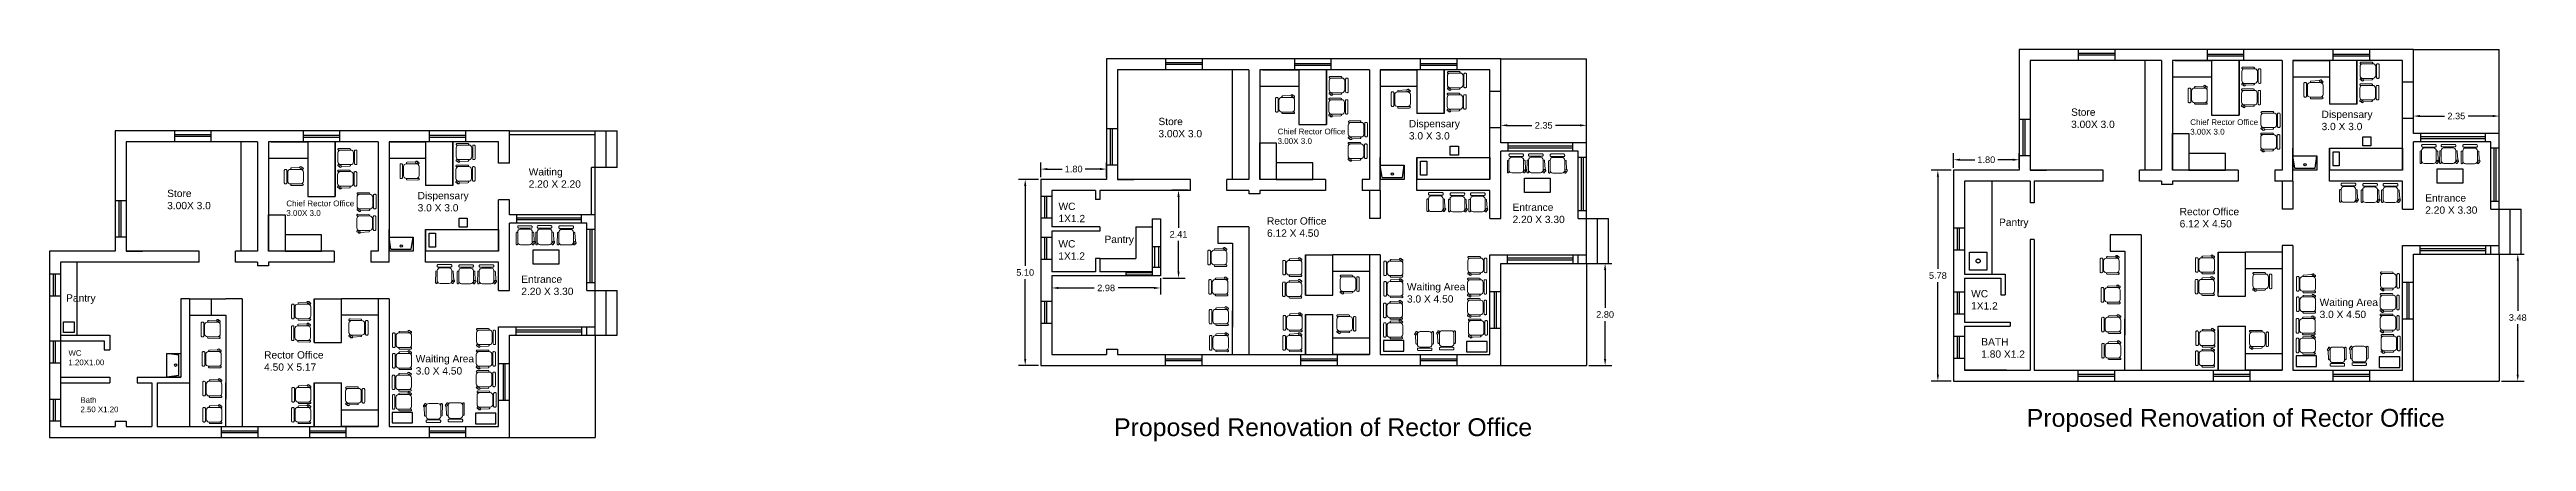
# Model space of a CAD drawing. Header units: inches. Extents: x 3 to 200, y -19 to 31.
# Drawn here: x 131.8 to 199.6, y -19.2 to -8.5 of the extents above; entities that cross this region are included whole.
import ezdxf

# ---------------------------------------------------------------- set-up
doc = ezdxf.new("R2010")
doc.units = ezdxf.units.IN
doc.header["$MEASUREMENT"] = 0
doc.linetypes.add('ACAD_ISO02W100', pattern=[15, 12, -3])
doc.layers.add('FUR', color=32, linetype='Continuous', lineweight=18)
doc.layers.add('FURN', color=10, linetype='Continuous', lineweight=9)
doc.styles.get("Standard").update_dxf_attribs({"font": 'arial.ttf'})
doc.dimstyles.get("Standard").update_dxf_attribs({"dimtxt": 0.18, "dimasz": 0.18, "dimexe": 0.18, "dimexo": 0.0625, "dimgap": 0.09, "dimtad": 0, "dimtih": 1, "dimtoh": 1, "dimdec": 4, "dimzin": 0, "dimdsep": 46, "dimtxsty": 'Standard', "dimcen": 0.09, "dimadec": 0, "dimazin": 0, "dimtfac": 1, "dimtdec": 4, "dimtofl": 0, "dimtmove": 0, "dimatfit": 3, "dimfxl": 1, "dimtolj": 1, "dimtzin": 0, "dimarcsym": 0})

msp = doc.modelspace()

# ---------------------------------------------------------------- texts
at = {"attachment_point": 1}
for s, insert, char_height in [('Store\\P3.00X 3.0', (187.13249, -10.12345), 0.2), ('Dispensary\\P3.0 X 3.0', (193.99352, -10.18354), 0.2), ('Store\\P3.00X 3.0', (162.13232, -10.37923), 0.2), ('Chief Rector Office\\P3.00X 3.0', (165.3956, -10.67451), 0.1576208), ('Dispensary\\P3.0 X 3.0', (168.99335, -10.43932), 0.2), ('Chief Rector Office\\P3.00X 3.0', (190.39577, -10.41872), 0.1576208), ('Waiting\\P2.20 X 2.20', (144.88267, -11.75826), 0.2), ('Store\\P3.00X 3.0', (134.97932, -12.34943), 0.2), ('Chief Rector Office\\P3.00X 3.0', (138.2426, -12.6447), 0.1576208), ('Dispensary\\P3.0 X 3.0', (141.84035, -12.40952), 0.2), ('Entrance\\P2.20 X 3.30', (171.83293, -12.72841), 0.2), ('Rector Office\\P6.12 X 4.50', (190.10607, -12.84784), 0.2), ('Entrance\\P2.20 X 3.30', (196.8331, -12.47263), 0.2), ('Rector Office\\P6.12 X 4.50', (165.10591, -13.10362), 0.2), ('Entrance\\P2.20 X 3.30', (144.67993, -14.69861), 0.2), ('Waiting Area\\P3.0 X 4.50', (168.93959, -14.90558), 0.2), ('Waiting Area\\P3.0 X 4.50', (193.93975, -15.3298), 0.2), ('WC\\P1.20X1.00', (132.27475, -16.74262), 0.154152), ('Rector Office\\P4.50 X 5.17', (137.63472, -16.77222), 0.2), ('Waiting Area\\P3.0 X 4.50', (141.78659, -16.87578), 0.2), ('Bath\\P2.50 X1.20', (132.60371, -18.02998), 0.154152)]:
    msp.add_mtext_dynamic_manual_height_columns(s, width=2.4785158, gutter_width=1, heights=[0], dxfattribs=dict(at, insert=insert, char_height=char_height))
at = {"char_height": 0.2, "attachment_point": 1, "rotation": 359.7372888}
for s, width, insert in [('WC\\P1X1.2', 0.8450704, (159.39558, -12.70116)), ('Pantry', 0.8450704, (185.15882, -13.138)), ('WC\\P1X1.2', 0.8450704, (159.39237, -13.72814)), ('Pantry', 0.8450704, (160.65419, -13.60545)), ('Pantry', 2.4785158, (132.2121, -15.21068)), ('WC\\P1X1.2', 0.8450704, (184.39478, -15.0938)), ('BATH\\P1.80 X1.2', 1.3861414, (184.67277, -16.41354))]:
    msp.add_mtext_dynamic_manual_height_columns(s, width=width, gutter_width=1, heights=[0], dxfattribs=dict(at, insert=insert))
at = {"linetype": 'ACAD_ISO02W100', "char_height": 0.4868199, "attachment_point": 1}
for insert in [(160.91734, -18.6087), (185.91751, -18.35292)]:
    msp.add_mtext_dynamic_manual_height_columns('Proposed Renovation of Rector Office', width=12.7322137, gutter_width=1, heights=[0], dxfattribs=dict(at, insert=insert))

# ---------------------------------------------------------------- blocks, each defined once
blk = doc.blocks.new('CINE CHAIR')
at = {"layer": 'FUR', "color": 48, "lineweight": 0}
for p, q in [((448043.776, 57308.306), (448043.8, 57308.306)), ((448043.776, 57308.058), (448043.8, 57308.058))]:
    blk.add_line(p, q, dxfattribs=at)
blk.add_lwpolyline([(448043.45, 57308.434), (448043.678, 57308.423, -0.388092), (448043.695, 57308.404), (448043.695, 57308.401, -0.414214), (448043.676, 57308.382), (448043.367, 57308.382, -0.414214), (448043.348, 57308.401), (448043.348, 57308.404, -0.491313), (448043.377, 57308.423), (448043.384, 57308.436)], format="xyb", dxfattribs=at)
for points in [[(448043.424, 57308.382), (448043.7, 57308.382, -0.414214), (448043.776, 57308.306), (448043.776, 57308.058, -0.414214), (448043.7, 57307.982), (448043.424, 57307.982, -0.414214), (448043.348, 57308.058), (448043.348, 57308.306, -0.414214)], [(448043.828, 57308.382), (448043.842, 57308.382, -0.414214), (448043.871, 57308.353), (448043.871, 57308.01, -0.414214), (448043.842, 57307.982), (448043.828, 57307.982, -0.414214), (448043.8, 57308.01), (448043.8, 57308.353, -0.414214)], [(448043.379, 57307.938), (448043.678, 57307.94, 0.393133), (448043.695, 57307.959), (448043.695, 57307.963, 0.414214), (448043.676, 57307.982), (448043.367, 57307.982, 0.414214), (448043.348, 57307.963), (448043.348, 57307.966, 0.435766)]]:
    blk.add_lwpolyline(points, format="xyb", close=True, dxfattribs=at)
blk.add_circle((448043.417, 57308.422), 0.0249, dxfattribs=at)
blk.add_arc((448043.417, 57308.422), 0.0356, 19.66282, 156.94942, dxfattribs=at)
blk = doc.blocks.new('*D35')
at = {"color": 0, "linetype": 'ACAD_ISO02W100', "lineweight": -2}
for p, q in [((159.21, -14.773), (159.21, -15.219)), ((162.19, -14.773), (162.19, -15.219)), ((159.39, -15.039), (160.375, -15.039)), ((162.01, -15.039), (161.026, -15.039))]:
    blk.add_line(p, q, dxfattribs=at)
at = {"color": 0, "linetype": 'ACAD_ISO02W100'}
for points in [[(159.39, -15.009), (159.39, -15.069), (159.21, -15.039)], [(162.01, -15.009), (162.01, -15.069), (162.19, -15.039)]]:
    blk.add_solid(points, dxfattribs=at)
at = {"layer": 'Defpoints', "color": 0, "linetype": 'ACAD_ISO02W100'}
for p in [(159.21, -14.71), (162.19, -14.71), (162.19, -15.039)]:
    blk.add_point(p, dxfattribs=at)
at = {"color": 0, "linetype": 'ACAD_ISO02W100', "insert": (160.7, -15.039), "char_height": 0.18, "attachment_point": 5}
blk.add_mtext('\\A1;2.98', dxfattribs=at)
blk = doc.blocks.new('*D36')
at = {"color": 0, "linetype": 'ACAD_ISO02W100', "lineweight": -2}
for p, q in [((162.944, -12.365), (162.503, -12.365)), ((162.683, -12.545), (162.683, -13.389)), ((162.683, -14.593), (162.683, -13.75)), ((162.253, -14.773), (162.863, -14.773))]:
    blk.add_line(p, q, dxfattribs=at)
at = {"color": 0, "linetype": 'ACAD_ISO02W100'}
for points in [[(162.653, -12.545), (162.713, -12.545), (162.683, -12.365)], [(162.653, -14.593), (162.713, -14.593), (162.683, -14.773)]]:
    blk.add_solid(points, dxfattribs=at)
at = {"layer": 'Defpoints', "color": 0, "linetype": 'ACAD_ISO02W100'}
for p in [(162.683, -12.365), (163.007, -12.365), (162.19, -14.773)]:
    blk.add_point(p, dxfattribs=at)
at = {"color": 0, "linetype": 'ACAD_ISO02W100', "insert": (162.683, -13.569), "char_height": 0.18, "attachment_point": 5}
blk.add_mtext('\\A1;2.41', dxfattribs=at)
blk = doc.blocks.new('*D37')
at = {"color": 0, "linetype": 'ACAD_ISO02W100', "lineweight": -2}
for p, q in [((158.848, -12.065), (158.303, -12.065)), ((158.483, -12.245), (158.483, -14.433)), ((158.483, -16.985), (158.483, -14.797)), ((158.848, -17.165), (158.303, -17.165))]:
    blk.add_line(p, q, dxfattribs=at)
at = {"color": 0, "linetype": 'ACAD_ISO02W100'}
for points in [[(158.453, -12.245), (158.513, -12.245), (158.483, -12.065)], [(158.453, -16.985), (158.513, -16.985), (158.483, -17.165)]]:
    blk.add_solid(points, dxfattribs=at)
at = {"layer": 'Defpoints', "color": 0, "linetype": 'ACAD_ISO02W100'}
for p in [(158.91, -12.065), (158.483, -17.165), (158.91, -17.165)]:
    blk.add_point(p, dxfattribs=at)
at = {"color": 0, "linetype": 'ACAD_ISO02W100', "insert": (158.483, -14.615), "char_height": 0.18, "attachment_point": 5}
blk.add_mtext('\\A1;5.10', dxfattribs=at)
blk = doc.blocks.new('*D38')
at = {"color": 0, "linetype": 'ACAD_ISO02W100', "lineweight": -2}
for p, q in [((158.91, -12.003), (158.91, -11.603)), ((159.09, -11.783), (159.495, -11.783)), ((160.53, -11.783), (160.125, -11.783)), ((160.71, -12.003), (160.71, -11.603))]:
    blk.add_line(p, q, dxfattribs=at)
at = {"color": 0, "linetype": 'ACAD_ISO02W100'}
for points in [[(159.09, -11.753), (159.09, -11.813), (158.91, -11.783)], [(160.53, -11.753), (160.53, -11.813), (160.71, -11.783)]]:
    blk.add_solid(points, dxfattribs=at)
at = {"layer": 'Defpoints', "color": 0, "linetype": 'ACAD_ISO02W100'}
for p in [(158.91, -12.065), (160.71, -11.783), (160.71, -12.065)]:
    blk.add_point(p, dxfattribs=at)
at = {"color": 0, "linetype": 'ACAD_ISO02W100', "insert": (159.81, -11.783), "char_height": 0.18, "attachment_point": 5}
blk.add_mtext('\\A1;1.80', dxfattribs=at)
blk = doc.blocks.new('*D39')
at = {"color": 0, "linetype": 'ACAD_ISO02W100', "lineweight": -2}
for p, q in [((171.51, -11.003), (171.51, -10.406)), ((171.69, -10.586), (172.359, -10.586)), ((173.68, -10.586), (173.011, -10.586)), ((173.86, -11.003), (173.86, -10.406))]:
    blk.add_line(p, q, dxfattribs=at)
at = {"color": 0, "linetype": 'ACAD_ISO02W100'}
for points in [[(171.69, -10.556), (171.69, -10.616), (171.51, -10.586)], [(173.68, -10.556), (173.68, -10.616), (173.86, -10.586)]]:
    blk.add_solid(points, dxfattribs=at)
at = {"layer": 'Defpoints', "color": 0, "linetype": 'ACAD_ISO02W100'}
for p in [(173.86, -10.586), (171.51, -11.065), (173.86, -11.065)]:
    blk.add_point(p, dxfattribs=at)
at = {"color": 0, "linetype": 'ACAD_ISO02W100', "insert": (172.685, -10.586), "char_height": 0.18, "attachment_point": 5}
blk.add_mtext('\\A1;2.35', dxfattribs=at)
blk = doc.blocks.new('*D40')
at = {"color": 0, "linetype": 'ACAD_ISO02W100', "lineweight": -2}
for p, q in [((173.923, -14.365), (174.548, -14.365)), ((174.368, -14.545), (174.368, -15.583)), ((174.368, -16.985), (174.368, -15.947)), ((173.923, -17.165), (174.548, -17.165))]:
    blk.add_line(p, q, dxfattribs=at)
at = {"color": 0, "linetype": 'ACAD_ISO02W100'}
for points in [[(174.338, -14.545), (174.398, -14.545), (174.368, -14.365)], [(174.338, -16.985), (174.398, -16.985), (174.368, -17.165)]]:
    blk.add_solid(points, dxfattribs=at)
at = {"layer": 'Defpoints', "color": 0, "linetype": 'ACAD_ISO02W100'}
for p in [(173.86, -14.365), (173.86, -17.165), (174.368, -17.165)]:
    blk.add_point(p, dxfattribs=at)
at = {"color": 0, "linetype": 'ACAD_ISO02W100', "insert": (174.368, -15.765), "char_height": 0.18, "attachment_point": 5}
blk.add_mtext('\\A1;2.80', dxfattribs=at)
blk = doc.blocks.new('*D41')
at = {"color": 0, "linetype": 'ACAD_ISO02W100', "lineweight": -2}
for p, q in [((183.848, -11.81), (183.303, -11.81)), ((183.483, -11.99), (183.483, -14.518)), ((183.483, -17.41), (183.483, -14.882)), ((183.848, -17.59), (183.303, -17.59))]:
    blk.add_line(p, q, dxfattribs=at)
at = {"color": 0, "linetype": 'ACAD_ISO02W100'}
for points in [[(183.453, -11.99), (183.513, -11.99), (183.483, -11.81)], [(183.453, -17.41), (183.513, -17.41), (183.483, -17.59)]]:
    blk.add_solid(points, dxfattribs=at)
at = {"layer": 'Defpoints', "color": 0, "linetype": 'ACAD_ISO02W100'}
for p in [(183.91, -11.81), (183.483, -17.59), (183.91, -17.59)]:
    blk.add_point(p, dxfattribs=at)
at = {"color": 0, "linetype": 'ACAD_ISO02W100', "insert": (183.483, -14.7), "char_height": 0.18, "attachment_point": 5}
blk.add_mtext('\\A1;5.78', dxfattribs=at)
blk = doc.blocks.new('*D42')
at = {"color": 0, "linetype": 'ACAD_ISO02W100', "lineweight": -2}
for p, q in [((183.91, -11.747), (183.91, -11.348)), ((184.09, -11.528), (184.495, -11.528)), ((185.53, -11.528), (185.125, -11.528)), ((185.71, -11.747), (185.71, -11.348))]:
    blk.add_line(p, q, dxfattribs=at)
at = {"color": 0, "linetype": 'ACAD_ISO02W100'}
for points in [[(184.09, -11.498), (184.09, -11.558), (183.91, -11.528)], [(185.53, -11.498), (185.53, -11.558), (185.71, -11.528)]]:
    blk.add_solid(points, dxfattribs=at)
at = {"layer": 'Defpoints', "color": 0, "linetype": 'ACAD_ISO02W100'}
for p in [(185.71, -11.528), (183.91, -11.81), (185.71, -11.81)]:
    blk.add_point(p, dxfattribs=at)
at = {"color": 0, "linetype": 'ACAD_ISO02W100', "insert": (184.81, -11.528), "char_height": 0.18, "attachment_point": 5}
blk.add_mtext('\\A1;1.80', dxfattribs=at)
blk = doc.blocks.new('*D43')
at = {"color": 0, "linetype": 'ACAD_ISO02W100', "lineweight": -2}
for p, q in [((196.51, -10.747), (196.51, -10.151)), ((198.86, -10.747), (198.86, -10.151)), ((196.69, -10.331), (197.359, -10.331)), ((198.68, -10.331), (198.011, -10.331))]:
    blk.add_line(p, q, dxfattribs=at)
at = {"color": 0, "linetype": 'ACAD_ISO02W100'}
for points in [[(196.69, -10.301), (196.69, -10.361), (196.51, -10.331)], [(198.68, -10.301), (198.68, -10.361), (198.86, -10.331)]]:
    blk.add_solid(points, dxfattribs=at)
at = {"layer": 'Defpoints', "color": 0, "linetype": 'ACAD_ISO02W100'}
for p in [(196.51, -10.81), (198.86, -10.331), (198.86, -10.81)]:
    blk.add_point(p, dxfattribs=at)
at = {"color": 0, "linetype": 'ACAD_ISO02W100', "insert": (197.685, -10.331), "char_height": 0.18, "attachment_point": 5}
blk.add_mtext('\\A1;2.35', dxfattribs=at)
blk = doc.blocks.new('*D44')
at = {"color": 0, "linetype": 'ACAD_ISO02W100', "lineweight": -2}
for p, q in [((198.923, -14.11), (199.548, -14.11)), ((199.368, -14.29), (199.368, -15.668)), ((199.368, -17.41), (199.368, -16.032)), ((198.923, -17.59), (199.548, -17.59))]:
    blk.add_line(p, q, dxfattribs=at)
at = {"color": 0, "linetype": 'ACAD_ISO02W100'}
for points in [[(199.338, -14.29), (199.398, -14.29), (199.368, -14.11)], [(199.338, -17.41), (199.398, -17.41), (199.368, -17.59)]]:
    blk.add_solid(points, dxfattribs=at)
at = {"layer": 'Defpoints', "color": 0, "linetype": 'ACAD_ISO02W100'}
for p in [(198.86, -14.11), (198.86, -17.59), (199.368, -17.59)]:
    blk.add_point(p, dxfattribs=at)
at = {"color": 0, "linetype": 'ACAD_ISO02W100', "insert": (199.368, -15.85), "char_height": 0.18, "attachment_point": 5}
blk.add_mtext('\\A1;3.48', dxfattribs=at)

# ---------------------------------------------------------------- dimensions: what is measured, and where the dimension line sits
at = {"linetype": 'ACAD_ISO02W100'}
for base, p1, p2, picture, middle in [((198.86024, -10.33062), (196.51024, -10.80961), (198.86024, -10.80961), '*D43', (197.68524, -10.33062)), ((173.86008, -10.58641), (171.51008, -11.0654), (173.86008, -11.0654), '*D39', (172.68508, -10.58641)), ((185.71024, -11.52767), (183.91024, -11.80961), (185.71024, -11.80961), '*D42', (184.81024, -11.52767)), ((160.71008, -11.78345), (158.91008, -12.0654), (160.71008, -12.0654), '*D38', (159.81008, -11.78345)), ((162.19008, -15.03942), (159.21008, -14.7104), (162.19008, -14.7104), '*D35', (160.70008, -15.03942))]:
    dim = msp.add_linear_dim(base=base, p1=p1, p2=p2, dimstyle='Standard', override={"dimdec": 2}, dxfattribs=at)
    dim.commit()
    dim.dimension.update_dxf_attribs({"geometry": picture, "text_midpoint": middle})
for base, p1, p2, picture, middle in [((158.48296, -17.1654), (158.91008, -12.0654), (158.91008, -17.1654), '*D37', (158.48296, -14.6154)), ((183.48313, -17.58961), (183.91024, -11.80961), (183.91024, -17.58961), '*D41', (183.48313, -14.69961)), ((162.68263, -12.3654), (162.19008, -14.7729), (163.00652, -12.3654), '*D36', (162.68263, -13.56915)), ((199.36779, -17.58961), (198.86024, -14.10961), (198.86024, -17.58961), '*D44', (199.36779, -15.84961)), ((174.36762, -17.1654), (173.86008, -14.3654), (173.86008, -17.1654), '*D40', (174.36762, -15.7654))]:
    dim = msp.add_linear_dim(base=base, p1=p1, p2=p2, angle=90, dimstyle='Standard', override={"dimdec": 2}, dxfattribs=at)
    dim.commit()
    dim.dimension.update_dxf_attribs({"geometry": picture, "text_midpoint": middle})

# ---------------------------------------------------------------- linework, layer by layer
for p, q in [((171.51008, -8.7654), (160.71008, -8.7654)), ((160.71008, -8.7654), (160.71008, -12.0654)), ((162.33844, -9.0654), (162.33844, -8.7654)), ((163.33844, -9.0654), (163.33844, -8.7654)), ((165.86536, -9.0654), (165.86536, -8.7654)), ((166.86536, -9.0654), (166.86536, -8.7654)), ((169.31396, -9.0654), (169.31396, -8.7654)), ((170.31396, -9.0654), (170.31396, -8.7654)), ((171.51008, -9.6551), (171.51008, -8.7654)), ((173.86008, -11.0654), (173.86008, -8.7654)), ((196.51024, -8.50961), (185.71024, -8.50961)), ((185.71024, -8.50961), (185.71024, -11.80961)), ((189.61024, -8.80961), (186.01024, -8.80961)), ((186.01024, -8.80961), (186.01024, -11.80961)), ((187.3386, -8.80961), (187.3386, -8.50961)), ((188.3386, -8.61752), (187.3386, -8.61752)), ((188.3386, -8.66752), (187.3386, -8.66752)), ((188.3386, -8.80961), (188.3386, -8.50961)), ((189.61024, -8.80961), (189.61024, -11.60961)), ((192.91024, -8.80961), (189.91024, -8.80961)), ((189.91024, -8.80961), (189.91024, -11.60961)), ((190.86553, -8.80961), (190.86553, -8.50961)), ((191.86553, -8.64175), (190.86553, -8.64175)), ((191.86553, -8.69175), (190.86553, -8.69175)), ((191.86553, -8.80961), (191.86553, -8.50961)), ((192.91024, -8.80961), (192.91024, -11.60961)), ((196.21024, -8.80961), (193.21024, -8.80961)), ((193.21024, -8.80961), (193.21024, -11.60961)), ((196.21024, -8.80961), (194.21024, -8.80961)), ((194.31412, -8.80961), (194.31412, -8.50961)), ((195.31412, -8.64175), (194.31412, -8.64175)), ((195.31412, -8.69175), (194.31412, -8.69175)), ((195.31412, -8.80961), (195.31412, -8.50961)), ((196.21024, -9.39932), (196.21024, -8.80961)), ((196.51024, -9.39932), (196.51024, -8.50961)), ((198.86024, -10.80961), (198.86024, -8.50961)), ((164.61008, -9.0654), (161.01008, -9.0654)), ((161.01008, -9.0654), (161.01008, -12.0654)), ((163.33844, -8.8733), (162.33844, -8.8733)), ((163.33844, -8.9233), (162.33844, -8.9233)), ((164.61008, -9.0654), (164.61008, -11.8654)), ((167.91008, -9.0654), (164.91008, -9.0654)), ((164.91008, -9.0654), (164.91008, -11.8654)), ((166.86536, -8.89753), (165.86536, -8.89753)), ((166.86536, -8.94753), (165.86536, -8.94753)), ((167.91008, -9.0654), (167.91008, -11.8654)), ((171.21008, -9.0654), (168.21008, -9.0654)), ((168.21008, -9.0654), (168.21008, -11.8654)), ((171.21008, -9.0654), (169.21008, -9.0654)), ((170.31396, -8.89753), (169.31396, -8.89753)), ((170.31396, -8.94753), (169.31396, -8.94753)), ((171.21008, -9.6551), (171.21008, -9.0654)), ((196.21024, -11.80961), (196.21024, -9.39932)), ((196.51024, -9.39932), (196.21024, -9.39932)), ((196.51024, -10.80961), (196.51024, -9.39932)), ((171.21008, -12.0654), (171.21008, -9.6551)), ((171.51008, -9.6551), (171.21008, -9.6551)), ((171.51008, -11.0654), (171.51008, -9.6551)), ((144.35707, -10.73559), (133.55707, -10.73559)), ((133.55707, -10.73559), (133.55707, -14.03559)), ((135.18543, -11.03559), (135.18543, -10.73559)), ((136.18543, -10.8435), (135.18543, -10.8435)), ((136.18543, -11.03559), (136.18543, -10.73559)), ((138.71236, -11.03559), (138.71236, -10.73559)), ((139.71236, -11.03559), (139.71236, -10.73559)), ((142.16095, -11.03559), (142.16095, -10.73559)), ((143.16095, -11.03559), (143.16095, -10.73559)), ((144.35707, -11.6253), (144.35707, -10.73559)), ((144.35707, -10.73559), (146.98017, -10.73559)), ((144.35707, -10.83559), (146.70707, -10.83559)), ((146.70707, -10.73559), (147.30707, -10.73559)), ((146.70707, -13.03559), (146.70707, -10.73559)), ((147.00707, -11.73559), (147.00707, -10.73559)), ((147.30707, -11.73559), (147.30707, -10.73559)), ((161.01008, -10.67862), (160.71008, -10.67862)), ((160.81999, -11.67862), (160.81999, -10.67862)), ((160.86999, -11.67862), (160.86999, -10.67862)), ((171.51008, -10.6551), (171.21008, -10.6551)), ((186.01024, -10.42284), (185.71024, -10.42284)), ((185.82016, -11.42284), (185.82016, -10.42284)), ((185.87016, -11.42284), (185.87016, -10.42284)), ((196.51024, -10.39932), (196.21024, -10.39932)), ((198.86024, -10.80961), (196.51024, -10.80961)), ((196.70078, -10.80961), (196.70078, -11.03961)), ((198.47646, -10.80961), (198.47646, -11.03961)), ((198.86024, -12.87961), (198.86024, -10.80961)), ((137.45707, -11.03559), (133.85707, -11.03559)), ((133.85707, -11.03559), (133.85707, -14.03559)), ((136.18543, -10.8935), (135.18543, -10.8935)), ((137.45707, -11.03559), (137.45707, -13.83559)), ((140.75707, -11.03559), (137.75707, -11.03559)), ((137.75707, -11.03559), (137.75707, -13.83559)), ((139.71236, -10.86773), (138.71236, -10.86773)), ((139.71236, -10.91773), (138.71236, -10.91773)), ((140.75707, -11.03559), (140.75707, -13.83559)), ((144.05707, -11.03559), (141.05707, -11.03559)), ((141.05707, -11.03559), (141.05707, -13.83559)), ((144.05707, -11.03559), (142.05707, -11.03559)), ((143.16095, -10.86773), (142.16095, -10.86773)), ((143.16095, -10.91773), (142.16095, -10.91773)), ((144.05707, -11.6253), (144.05707, -11.03559)), ((173.86008, -11.0654), (171.51008, -11.0654)), ((171.51008, -13.1354), (171.51008, -11.2954)), ((173.63008, -11.2954), (171.51008, -11.2954)), ((171.70062, -11.0654), (171.70062, -11.2954)), ((173.47629, -11.1566), (171.70062, -11.1566)), ((173.47629, -11.2066), (171.70062, -11.2066)), ((173.47629, -11.0654), (173.47629, -11.2954)), ((173.63008, -13.1354), (173.63008, -11.2954)), ((173.86008, -11.4665), (173.63008, -11.4665)), ((173.72313, -12.92441), (173.72313, -11.4665)), ((173.77313, -12.92441), (173.77313, -11.4665)), ((173.86008, -13.1354), (173.86008, -11.0654)), ((186.01024, -11.42284), (185.71024, -11.42284)), ((193.26155, -11.75376), (193.21024, -11.42276)), ((193.81798, -11.75376), (193.86647, -11.42276)), ((196.51024, -12.87961), (196.51024, -11.03961)), ((198.63024, -11.03961), (196.51024, -11.03961)), ((198.47646, -10.90082), (196.70078, -10.90082)), ((198.47646, -10.95082), (196.70078, -10.95082)), ((198.63024, -12.87961), (198.63024, -11.03961)), ((198.86024, -11.21071), (198.63024, -11.21071)), ((198.7233, -12.66863), (198.7233, -11.21071)), ((198.7733, -12.66863), (198.7733, -11.21071)), ((144.35707, -11.6253), (144.05707, -11.6253)), ((146.60707, -13.03559), (146.60707, -11.73559)), ((147.30707, -11.73559), (146.60707, -11.73559)), ((160.71008, -12.0654), (158.91008, -12.0654)), ((158.91008, -12.0654), (158.91008, -17.1654)), ((161.01008, -11.67862), (160.71008, -11.67862)), ((163.00652, -12.0654), (161.01008, -12.0654)), ((163.00652, -12.3654), (163.00652, -12.0654)), ((164.61008, -12.0654), (164.00652, -12.0654)), ((164.00652, -12.3654), (164.00652, -12.0654)), ((164.61008, -11.8654), (164.61008, -12.0654)), ((164.91008, -11.8654), (164.91008, -12.0654)), ((166.71008, -12.0654), (164.91008, -12.0654)), ((166.71008, -12.0654), (166.71008, -12.3654)), ((167.91008, -12.0654), (167.71008, -12.0654)), ((167.71008, -12.0654), (167.71008, -12.3654)), ((167.91008, -11.8654), (167.91008, -12.0654)), ((168.26139, -12.00955), (168.21008, -11.67854)), ((168.21008, -11.8654), (168.21008, -12.0654)), ((168.26139, -12.00955), (168.81781, -12.00955)), ((168.81781, -12.00955), (168.86631, -11.67854)), ((171.21008, -12.0654), (169.21008, -12.0654)), ((185.71024, -11.80961), (183.91024, -11.80961)), ((183.91024, -11.80961), (183.91024, -17.58961)), ((185.52524, -12.10961), (184.21024, -12.10961)), ((184.21024, -12.10961), (184.21024, -13.10961)), ((184.96024, -12.10961), (184.96024, -14.65961)), ((185.41024, -12.10961), (185.36024, -12.10961)), ((185.71024, -12.10961), (185.52524, -12.10961)), ((186.01024, -12.10961), (185.71024, -12.10961)), ((188.00668, -11.80961), (186.01024, -11.80961)), ((186.01024, -12.10961), (186.01024, -12.70961)), ((186.12524, -12.10961), (186.12524, -12.70961)), ((186.32524, -12.10961), (186.12524, -12.10961)), ((188.00668, -12.10961), (186.32524, -12.10961)), ((188.00668, -12.10961), (188.00668, -11.80961)), ((189.61024, -11.80961), (189.00668, -11.80961)), ((189.00668, -12.10961), (189.00668, -11.80961)), ((189.61024, -12.10961), (189.00668, -12.10961)), ((189.61024, -11.60961), (189.61024, -11.80961)), ((189.61024, -12.10961), (189.61024, -12.20555)), ((189.91024, -12.20555), (189.61024, -12.20555)), ((189.91024, -11.60961), (189.91024, -11.80961)), ((191.71024, -11.80961), (189.91024, -11.80961)), ((191.71024, -12.10961), (189.91024, -12.10961)), ((189.91024, -12.10961), (189.91024, -12.20555)), ((191.71024, -11.80961), (191.71024, -12.10961)), ((192.91024, -11.80961), (192.71024, -11.80961)), ((192.71024, -11.80961), (192.71024, -12.10961)), ((193.21024, -12.10961), (192.71024, -12.10961)), ((192.91024, -11.60961), (192.91024, -11.80961)), ((192.91024, -12.10961), (192.91024, -12.87961)), ((193.21024, -11.60961), (193.21024, -11.80961)), ((193.21024, -12.10961), (193.21024, -12.87961)), ((193.26155, -11.75376), (193.81798, -11.75376)), ((196.21024, -11.80961), (194.21024, -11.80961)), ((196.21024, -12.10961), (194.21024, -12.10961)), ((196.21024, -12.87961), (196.21024, -12.10961)), ((133.85707, -12.64881), (133.55707, -12.64881)), ((133.66699, -13.64881), (133.66699, -12.64881)), ((133.71699, -13.64881), (133.71699, -12.64881)), ((144.05707, -14.03559), (144.05707, -12.6253)), ((144.35707, -12.6253), (144.05707, -12.6253)), ((144.35707, -13.03559), (144.35707, -12.6253)), ((158.91008, -12.52213), (159.21008, -12.52213)), ((159.02222, -13.12213), (159.02222, -12.52213)), ((159.07222, -13.12213), (159.07222, -12.52213)), ((160.36008, -12.3654), (159.21008, -12.3654)), ((159.21008, -12.3654), (159.21008, -13.3654)), ((160.41008, -12.3654), (160.36008, -12.3654)), ((160.41008, -12.3654), (160.41008, -12.6154)), ((160.52508, -12.6154), (160.41008, -12.6154)), ((160.71008, -12.3654), (160.52508, -12.3654)), ((160.52508, -12.3654), (160.52508, -12.6154)), ((163.00652, -12.3654), (160.71008, -12.3654)), ((164.61008, -12.3654), (164.00652, -12.3654)), ((164.61008, -12.3654), (164.61008, -12.46133)), ((164.91008, -12.46133), (164.61008, -12.46133)), ((166.71008, -12.3654), (164.91008, -12.3654)), ((164.91008, -12.3654), (164.91008, -12.46133)), ((168.21008, -12.3654), (167.71008, -12.3654)), ((167.91008, -12.3654), (167.91008, -13.1354)), ((168.21008, -12.3654), (168.21008, -13.1354)), ((171.21008, -12.3654), (169.21008, -12.3654)), ((171.21008, -13.1354), (171.21008, -12.3654)), ((186.12524, -12.70961), (186.01024, -12.70961)), ((196.21024, -12.87961), (196.51024, -12.87961)), ((198.86024, -12.66863), (198.63024, -12.66863)), ((198.63024, -12.87961), (198.86024, -12.87961)), ((198.86024, -12.87961), (199.46024, -12.87961)), ((198.86024, -13.87961), (198.86024, -12.87961)), ((199.16024, -14.10961), (199.16024, -12.87961)), ((199.46024, -14.10961), (199.46024, -12.87961)), ((146.70707, -13.03559), (144.35707, -13.03559)), ((144.35707, -15.10559), (144.35707, -13.26559)), ((146.47707, -13.26559), (144.35707, -13.26559)), ((144.54762, -13.03559), (144.54762, -13.26559)), ((146.32329, -13.1268), (144.54762, -13.1268)), ((146.32329, -13.1768), (144.54762, -13.1768)), ((146.32329, -13.03559), (146.32329, -13.26559)), ((146.47707, -15.10559), (146.47707, -13.26559)), ((146.70707, -13.43669), (146.47707, -13.43669)), ((146.57013, -14.8946), (146.57013, -13.43669)), ((146.62013, -14.8946), (146.62013, -13.43669)), ((146.70707, -15.10559), (146.70707, -13.03559)), ((158.91008, -13.12213), (159.21008, -13.12213)), ((160.52508, -13.3654), (159.21008, -13.3654)), ((160.52508, -13.4804), (159.21008, -13.4804)), ((159.21008, -13.4804), (159.21008, -13.5654)), ((159.21008, -13.5654), (159.21008, -14.5954)), ((160.52508, -13.3654), (160.52508, -13.4804)), ((161.51008, -13.3654), (161.51008, -14.2304)), ((161.96008, -13.14901), (161.96008, -14.4804)), ((161.96008, -13.5654), (161.96008, -14.7104)), ((162.19008, -13.14901), (162.19008, -14.7104)), ((163.76008, -13.3654), (163.76008, -13.8154)), ((171.21008, -13.1354), (171.51008, -13.1354)), ((173.86008, -12.92441), (173.63008, -12.92441)), ((173.63008, -13.1354), (173.86008, -13.1354)), ((173.86008, -13.1354), (174.46008, -13.1354)), ((173.86008, -14.1354), (173.86008, -13.1354)), ((174.16008, -14.3654), (174.16008, -13.1354)), ((174.46008, -14.3654), (174.46008, -13.1354)), ((183.91024, -13.39302), (184.21024, -13.39302)), ((184.02238, -13.99302), (184.02238, -13.39302)), ((184.07238, -13.99302), (184.07238, -13.39302)), ((184.21024, -13.10961), (184.21024, -13.30961)), ((184.21024, -13.30961), (184.21024, -14.33961)), ((133.55707, -14.03559), (131.75707, -14.03559)), ((131.75707, -14.03559), (131.75707, -19.13559)), ((133.85707, -13.64881), (133.55707, -13.64881)), ((135.85351, -14.03559), (133.85707, -14.03559)), ((135.85351, -14.33559), (135.85351, -14.03559)), ((137.45707, -14.03559), (136.85351, -14.03559)), ((136.85351, -14.33559), (136.85351, -14.03559)), ((137.45707, -13.83559), (137.45707, -14.03559)), ((137.75707, -13.83559), (137.75707, -14.03559)), ((139.55707, -14.03559), (137.75707, -14.03559)), ((139.55707, -14.03559), (139.55707, -14.33559)), ((140.75707, -14.03559), (140.55707, -14.03559)), ((140.55707, -14.03559), (140.55707, -14.33559)), ((140.75707, -13.83559), (140.75707, -14.03559)), ((141.10839, -13.97974), (141.05707, -13.64874)), ((141.05707, -13.83559), (141.05707, -14.03559)), ((141.10839, -13.97974), (141.66481, -13.97974)), ((141.66481, -13.97974), (141.7133, -13.64874)), ((144.05707, -14.03559), (142.05707, -14.03559)), ((158.91008, -13.64881), (159.21008, -13.64881)), ((159.02222, -14.24881), (159.02222, -13.64881)), ((159.07222, -14.24881), (159.07222, -13.64881)), ((160.52508, -14.2304), (160.41008, -14.2304)), ((160.41008, -14.2304), (160.41008, -14.5954)), ((160.52508, -14.2304), (160.52508, -14.5954)), ((167.91008, -14.1354), (167.91008, -16.8654)), ((167.91008, -14.1354), (167.91008, -14.5854)), ((168.21008, -14.1354), (168.21008, -16.8654)), ((171.21008, -16.8654), (171.21008, -14.1354)), ((171.21008, -14.1354), (173.86008, -14.1354)), ((171.51008, -14.1354), (173.86008, -14.1354)), ((171.68671, -14.1354), (171.68671, -14.3654)), ((173.48422, -14.22682), (171.68671, -14.22682)), ((173.48422, -14.1354), (173.48422, -14.3654)), ((173.63008, -14.3654), (173.63008, -14.1354)), ((173.86008, -14.3654), (173.86008, -14.1354)), ((183.91024, -13.99302), (184.21024, -13.99302)), ((186.12524, -13.70961), (186.01024, -13.70961)), ((186.01024, -13.70961), (186.01024, -17.28961)), ((186.12524, -13.70961), (186.12524, -17.28961)), ((188.20292, -13.58254), (188.20292, -14.03254)), ((192.91024, -13.87961), (192.91024, -15.00961)), ((193.21024, -13.87961), (193.21024, -17.28961)), ((196.21024, -17.28961), (196.21024, -13.87961)), ((196.21024, -13.87961), (198.86024, -13.87961)), ((196.51024, -13.87961), (198.86024, -13.87961)), ((196.51024, -17.58961), (196.51024, -14.10961)), ((196.51024, -17.58961), (196.51024, -14.10961)), ((196.51024, -14.10961), (198.86024, -14.10961)), ((196.68688, -13.87961), (196.68688, -14.10961)), ((198.48439, -13.97103), (196.68688, -13.97103)), ((198.48439, -14.02103), (196.68688, -14.02103)), ((198.48439, -13.87961), (198.48439, -14.10961)), ((198.63024, -14.10961), (198.63024, -13.87961)), ((198.86024, -14.10961), (198.86024, -13.87961)), ((198.86024, -14.10961), (199.16024, -14.10961)), ((199.16024, -14.10961), (199.46024, -14.10961)), ((131.75707, -14.65065), (132.05707, -14.65065)), ((131.86921, -15.25065), (131.86921, -14.65065)), ((131.91921, -15.25065), (131.91921, -14.65065)), ((133.55707, -14.33559), (132.05707, -14.33559)), ((132.05707, -14.33559), (132.05707, -15.58559)), ((132.50707, -14.33559), (132.50707, -16.33559)), ((135.85351, -14.33559), (133.55707, -14.33559)), ((137.45707, -14.33559), (136.85351, -14.33559)), ((137.45707, -14.33559), (137.45707, -14.43152)), ((137.75707, -14.43152), (137.45707, -14.43152)), ((139.55707, -14.33559), (137.75707, -14.33559)), ((137.75707, -14.33559), (137.75707, -14.43152)), ((141.05707, -14.33559), (140.55707, -14.33559)), ((144.05707, -14.33559), (142.05707, -14.33559)), ((144.05707, -15.10559), (144.05707, -14.33559)), ((146.70707, -14.8946), (146.47707, -14.8946)), ((158.91008, -14.24881), (159.21008, -14.24881)), ((160.41008, -14.5954), (159.21008, -14.5954)), ((162.19008, -14.7104), (159.21008, -14.7104)), ((159.21008, -14.7104), (159.21008, -14.9154)), ((159.21008, -14.9154), (159.21008, -16.8654)), ((161.96008, -14.5954), (160.52508, -14.5954)), ((162.19008, -14.4804), (161.96008, -14.4804)), ((171.51008, -17.1654), (171.51008, -14.3654)), ((171.51008, -17.1654), (171.51008, -14.3654)), ((171.51008, -14.3654), (173.86008, -14.3654)), ((173.48422, -14.27682), (171.68671, -14.27682)), ((173.86008, -14.3654), (174.16008, -14.3654)), ((174.16008, -14.3654), (174.46008, -14.3654)), ((184.21024, -14.33961), (184.21024, -14.65961)), ((184.21024, -14.65961), (185.32524, -14.65961)), ((184.21024, -14.77461), (184.21024, -15.97461)), ((184.21024, -14.77461), (185.21024, -14.77461)), ((185.21024, -14.77461), (185.21024, -15.22461)), ((185.32524, -14.65961), (185.32524, -15.22461)), ((192.91024, -14.55961), (192.91024, -17.28961)), ((196.51024, -14.8922), (196.21024, -14.8922)), ((196.34208, -15.8922), (196.34208, -14.8922)), ((196.39208, -15.8922), (196.39208, -14.8922)), ((131.75707, -15.25065), (132.05707, -15.25065)), ((132.05707, -15.58559), (132.05707, -17.63559)), ((135.58707, -15.33559), (135.35707, -15.33559)), ((135.35707, -15.33559), (135.35707, -17.48559)), ((135.58707, -15.33559), (135.58707, -18.83559)), ((136.18707, -15.33559), (136.18707, -15.78559)), ((141.05707, -15.33559), (140.75707, -15.33559)), ((140.75707, -15.33559), (140.75707, -18.83559)), ((141.05707, -15.33559), (141.05707, -18.83559)), ((144.05707, -15.10559), (144.35707, -15.10559)), ((146.47707, -15.10559), (146.70707, -15.10559)), ((146.70707, -15.10559), (147.30707, -15.10559)), ((146.70707, -16.10559), (146.70707, -15.10559)), ((147.00707, -16.33559), (147.00707, -15.10559)), ((147.30707, -16.33559), (147.30707, -15.10559)), ((158.91008, -15.40081), (159.21008, -15.40081)), ((159.02222, -16.00081), (159.02222, -15.40081)), ((159.07222, -16.00081), (159.07222, -15.40081)), ((171.51008, -15.14798), (171.21008, -15.14798)), ((171.34191, -16.14798), (171.34191, -15.14798)), ((171.39191, -16.14798), (171.39191, -15.14798)), ((183.91024, -15.14503), (184.21024, -15.14503)), ((184.02238, -15.74503), (184.02238, -15.14503)), ((184.07238, -15.74503), (184.07238, -15.14503)), ((185.21024, -15.22461), (185.32524, -15.22461)), ((144.05707, -18.83559), (144.05707, -16.10559)), ((144.05707, -16.10559), (146.70707, -16.10559)), ((144.35707, -16.10559), (146.70707, -16.10559)), ((144.53371, -16.10559), (144.53371, -16.33559)), ((146.33122, -16.19701), (144.53371, -16.19701)), ((146.33122, -16.24701), (144.53371, -16.24701)), ((146.33122, -16.10559), (146.33122, -16.33559)), ((146.47707, -16.33559), (146.47707, -16.10559)), ((146.70707, -16.33559), (146.70707, -16.10559)), ((158.91008, -16.00081), (159.21008, -16.00081)), ((171.51008, -16.14798), (171.21008, -16.14798)), ((183.91024, -15.74503), (184.21024, -15.74503)), ((184.21024, -15.97461), (185.46024, -15.97461)), ((184.21024, -16.08961), (185.46024, -16.08961)), ((184.21024, -16.08961), (184.21024, -17.28961)), ((185.46024, -15.97461), (185.46024, -16.08961)), ((186.01024, -16.08961), (186.01024, -17.28961)), ((196.51024, -15.8922), (196.21024, -15.8922)), ((131.75707, -16.48512), (132.05707, -16.48512)), ((131.86921, -17.08512), (131.86921, -16.48512)), ((131.91921, -17.08512), (131.91921, -16.48512)), ((132.05707, -16.33559), (133.40707, -16.33559)), ((132.05707, -16.48559), (133.25707, -16.48559)), ((133.25707, -16.73559), (133.40707, -16.73559)), ((133.40707, -16.33559), (133.40707, -16.73559)), ((135.30123, -16.87785), (134.97022, -16.82936)), ((135.30123, -17.43428), (135.30123, -16.87785)), ((144.35707, -19.13559), (144.35707, -16.33559)), ((144.35707, -19.13559), (144.35707, -16.33559)), ((144.35707, -16.33559), (146.70707, -16.33559)), ((146.70707, -16.33559), (147.00707, -16.33559)), ((147.00707, -16.33559), (147.30707, -16.33559)), ((159.21008, -16.8654), (160.71008, -16.8654)), ((160.71008, -16.7154), (160.71008, -16.8654)), ((160.71008, -16.7154), (161.01008, -16.7154)), ((161.01008, -16.7154), (161.01008, -16.8654)), ((161.01008, -16.8654), (162.51008, -16.8654)), ((161.01008, -16.8654), (161.31008, -16.8654)), ((161.01008, -16.8654), (162.74008, -16.8654)), ((161.31008, -16.8654), (161.61008, -16.8654)), ((162.32963, -17.1654), (162.32963, -16.8654)), ((162.74008, -16.8654), (162.97715, -16.8654)), ((162.74008, -16.8654), (162.97715, -16.8654)), ((162.97715, -16.8654), (164.61008, -16.8654)), ((163.32963, -17.1654), (163.32963, -16.8654)), ((163.97715, -16.8654), (164.61008, -16.8654)), ((164.61008, -16.8654), (167.91008, -16.8654)), ((166.03685, -17.1654), (166.03685, -16.8654)), ((167.03685, -17.1654), (167.03685, -16.8654)), ((168.21008, -16.8654), (171.21008, -16.8654)), ((169.31396, -17.1654), (169.31396, -16.8654)), ((170.31396, -17.1654), (170.31396, -16.8654)), ((183.91024, -16.36031), (184.21024, -16.36031)), ((183.91024, -16.96031), (184.21024, -16.96031)), ((184.02238, -16.96031), (184.02238, -16.36031)), ((184.07238, -16.96031), (184.07238, -16.36031)), ((131.75707, -17.08512), (132.05707, -17.08512)), ((132.05707, -17.48559), (133.40707, -17.48559)), ((132.05707, -17.63559), (132.05707, -18.83559)), ((132.05707, -17.63559), (133.40707, -17.63559)), ((133.40707, -17.48559), (133.40707, -17.63559)), ((134.15707, -17.48559), (134.15707, -17.63559)), ((134.15707, -17.48559), (135.35707, -17.48559)), ((134.15707, -17.63559), (134.55707, -17.63559)), ((134.55707, -17.63559), (134.55707, -18.83559)), ((134.70707, -17.63559), (134.70707, -18.83559)), ((134.70707, -17.63559), (135.58707, -17.63559)), ((135.30123, -17.43428), (134.97022, -17.48559)), ((144.35707, -17.11818), (144.05707, -17.11818)), ((144.18891, -18.11818), (144.18891, -17.11818)), ((144.23891, -18.11818), (144.23891, -17.11818)), ((158.91008, -17.1654), (162.97715, -17.1654)), ((163.32963, -16.98821), (162.32963, -16.98821)), ((163.32963, -17.03821), (162.32963, -17.03821)), ((162.97715, -17.1654), (171.51008, -17.1654)), ((167.03685, -16.98821), (166.03685, -16.98821)), ((167.03685, -17.03821), (166.03685, -17.03821)), ((170.31396, -16.98821), (169.31396, -16.98821)), ((170.31396, -17.03821), (169.31396, -17.03821)), ((183.91024, -17.58961), (187.97732, -17.58961)), ((184.21024, -17.28961), (186.01024, -17.28961)), ((185.36024, -17.28961), (184.21024, -17.28961)), ((186.12524, -17.28961), (186.21024, -17.28961)), ((186.12524, -17.28961), (186.21024, -17.28961)), ((186.12524, -17.28961), (186.31024, -17.28961)), ((186.31024, -17.28961), (186.61024, -17.28961)), ((186.32524, -17.28961), (187.74024, -17.28961)), ((186.32524, -17.28961), (187.51024, -17.28961)), ((187.3298, -17.58961), (187.3298, -17.28961)), ((188.3298, -17.41243), (187.3298, -17.41243)), ((188.3298, -17.46243), (187.3298, -17.46243)), ((187.74024, -17.28961), (189.61024, -17.28961)), ((187.97732, -17.58961), (196.51024, -17.58961)), ((188.3298, -17.58961), (188.3298, -17.28961)), ((189.61024, -17.28961), (192.91024, -17.28961)), ((191.03702, -17.58961), (191.03702, -17.28961)), ((192.03702, -17.41243), (191.03702, -17.41243)), ((192.03702, -17.46243), (191.03702, -17.46243)), ((192.03702, -17.58961), (192.03702, -17.28961)), ((193.21024, -17.28961), (196.21024, -17.28961)), ((194.31412, -17.58961), (194.31412, -17.28961)), ((195.31412, -17.41243), (194.31412, -17.41243)), ((195.31412, -17.46243), (194.31412, -17.46243)), ((195.31412, -17.58961), (195.31412, -17.28961)), ((131.75707, -18.08146), (132.05707, -18.08146)), ((131.86921, -18.68146), (131.86921, -18.08146)), ((131.91921, -18.68146), (131.91921, -18.08146)), ((144.35707, -18.11818), (144.05707, -18.11818)), ((131.75707, -18.68146), (132.05707, -18.68146)), ((132.05707, -18.83559), (133.55707, -18.83559)), ((133.55707, -18.68559), (133.55707, -18.83559)), ((133.55707, -18.68559), (133.85707, -18.68559)), ((133.85707, -18.68559), (133.85707, -18.83559)), ((133.85707, -18.83559), (134.55707, -18.83559)), ((133.85707, -18.83559), (134.15707, -18.83559)), ((133.85707, -18.83559), (134.55707, -18.83559)), ((134.15707, -18.83559), (134.45707, -18.83559)), ((134.70707, -18.83559), (135.58707, -18.83559)), ((134.70707, -18.83559), (135.35707, -18.83559)), ((135.58707, -18.83559), (135.82415, -18.83559)), ((135.58707, -18.83559), (135.82415, -18.83559)), ((135.82415, -18.83559), (137.45707, -18.83559)), ((136.46837, -19.13559), (136.46837, -18.83559)), ((137.46837, -18.95841), (136.46837, -18.95841)), ((136.82415, -18.83559), (137.45707, -18.83559)), ((137.45707, -18.83559), (140.75707, -18.83559)), ((137.46837, -19.13559), (137.46837, -18.83559)), ((138.88385, -19.13559), (138.88385, -18.83559)), ((139.88385, -18.95841), (138.88385, -18.95841)), ((139.88385, -19.13559), (139.88385, -18.83559)), ((141.05707, -18.83559), (144.05707, -18.83559)), ((142.16095, -19.13559), (142.16095, -18.83559)), ((143.16095, -18.95841), (142.16095, -18.95841)), ((143.16095, -19.13559), (143.16095, -18.83559)), ((131.75707, -19.13559), (135.82415, -19.13559)), ((135.82415, -19.13559), (144.35707, -19.13559)), ((137.46837, -19.00841), (136.46837, -19.00841)), ((139.88385, -19.00841), (138.88385, -19.00841)), ((143.16095, -19.00841), (142.16095, -19.00841))]:
    msp.add_line(p, q)
at = {"linetype": 'ACAD_ISO02W100'}
for p, q in [((171.51008, -8.7654), (173.86008, -8.7654)), ((189.16024, -11.80961), (189.16024, -8.80961)), ((189.98263, -8.80961), (190.98263, -8.80961)), ((191.73263, -8.80961), (190.98263, -8.80961)), ((190.98263, -8.80961), (190.98263, -10.00961)), ((190.98263, -8.80961), (190.98263, -10.30961)), ((191.73263, -10.30961), (191.73263, -8.80961)), ((191.73263, -8.80961), (191.73263, -10.30961)), ((193.21024, -8.80961), (194.21024, -8.80961)), ((194.96024, -8.80961), (194.21024, -8.80961)), ((194.21024, -8.80961), (194.21024, -10.00961)), ((194.96024, -10.00961), (194.96024, -8.80961)), ((194.96024, -8.80961), (194.96024, -10.00961)), ((196.51024, -8.50961), (198.86024, -8.50961)), ((164.16008, -12.0654), (164.16008, -9.0654)), ((164.98246, -9.0654), (165.98246, -9.0654)), ((166.73246, -9.0654), (165.98246, -9.0654)), ((165.98246, -9.0654), (165.98246, -10.2654)), ((165.98246, -9.0654), (165.98246, -10.5654)), ((166.73246, -10.5654), (166.73246, -9.0654)), ((166.73246, -9.0654), (166.73246, -10.5654)), ((168.21008, -9.0654), (169.21008, -9.0654)), ((169.96008, -9.0654), (169.21008, -9.0654)), ((169.21008, -9.0654), (169.21008, -10.2654)), ((169.96008, -10.2654), (169.96008, -9.0654)), ((169.96008, -9.0654), (169.96008, -10.2654)), ((189.91024, -9.25961), (190.98263, -9.25961)), ((193.21024, -9.25961), (194.21024, -9.25961)), ((164.91008, -9.5154), (165.98246, -9.5154)), ((168.21008, -9.5154), (169.21008, -9.5154)), ((194.96024, -10.00961), (194.21024, -10.00961)), ((165.98246, -10.5654), (166.73246, -10.5654)), ((169.96008, -10.2654), (169.21008, -10.2654)), ((189.91024, -11.80961), (189.91024, -10.80961)), ((189.91024, -10.80961), (190.36024, -10.80961)), ((190.36024, -10.80961), (190.36024, -11.80961)), ((190.98263, -10.30961), (191.73263, -10.30961)), ((137.00707, -14.03559), (137.00707, -11.03559)), ((137.75707, -11.48559), (138.82946, -11.48559)), ((137.82946, -11.03559), (138.82946, -11.03559)), ((139.57946, -11.03559), (138.82946, -11.03559)), ((138.82946, -11.03559), (138.82946, -12.23559)), ((138.82946, -11.03559), (138.82946, -12.53559)), ((139.57946, -12.53559), (139.57946, -11.03559)), ((139.57946, -11.03559), (139.57946, -12.53559)), ((141.05707, -11.03559), (142.05707, -11.03559)), ((141.05707, -11.48559), (142.05707, -11.48559)), ((142.80707, -11.03559), (142.05707, -11.03559)), ((142.05707, -11.03559), (142.05707, -12.23559)), ((142.80707, -12.23559), (142.80707, -11.03559)), ((142.80707, -11.03559), (142.80707, -12.23559)), ((164.91008, -12.0654), (164.91008, -11.0654)), ((164.91008, -11.0654), (165.36008, -11.0654)), ((165.36008, -11.0654), (165.36008, -12.0654)), ((168.21008, -12.3654), (168.21008, -11.4654)), ((169.21008, -12.3654), (169.21008, -11.4654)), ((169.21008, -11.4654), (171.21008, -11.4654)), ((169.21008, -11.4654), (169.21008, -12.0654)), ((171.21008, -11.4654), (171.21008, -12.0654)), ((191.36024, -11.35961), (190.36024, -11.35961)), ((191.36024, -11.80961), (191.36024, -11.35961)), ((193.21024, -12.10961), (193.21024, -11.20961)), ((194.21024, -12.10961), (194.21024, -11.20961)), ((194.21024, -11.20961), (196.21024, -11.20961)), ((194.21024, -11.20961), (194.21024, -11.80961)), ((196.21024, -11.20961), (196.21024, -11.80961)), ((161.01008, -12.0654), (161.46008, -12.0654)), ((164.61008, -12.0654), (164.16008, -12.0654)), ((166.36008, -11.6154), (165.36008, -11.6154)), ((165.36008, -12.0654), (166.36008, -12.0654)), ((166.36008, -12.0654), (166.36008, -11.6154)), ((186.01024, -11.80961), (186.46024, -11.80961)), ((189.61024, -11.80961), (189.16024, -11.80961)), ((190.36024, -11.80961), (191.36024, -11.80961)), ((138.82946, -12.53559), (139.57946, -12.53559)), ((142.80707, -12.23559), (142.05707, -12.23559)), ((193.21024, -12.87961), (192.91024, -12.87961)), ((137.75707, -14.03559), (137.75707, -13.03559)), ((137.75707, -13.03559), (138.20707, -13.03559)), ((138.20707, -13.03559), (138.20707, -14.03559)), ((141.05707, -14.33559), (141.05707, -13.43559)), ((142.05707, -14.33559), (142.05707, -13.43559)), ((142.05707, -13.43559), (144.05707, -13.43559)), ((142.05707, -13.43559), (142.05707, -14.03559)), ((144.05707, -13.43559), (144.05707, -14.03559)), ((161.51008, -13.3654), (161.96008, -13.3654)), ((161.96008, -13.14901), (162.19008, -13.14901)), ((164.61008, -13.3654), (163.76008, -13.3654)), ((164.61008, -13.3654), (164.61008, -16.8654)), ((168.21008, -13.1354), (167.91008, -13.1354)), ((133.85707, -14.03559), (134.30707, -14.03559)), ((137.45707, -14.03559), (137.00707, -14.03559)), ((139.20707, -13.58559), (138.20707, -13.58559)), ((138.20707, -14.03559), (139.20707, -14.03559)), ((139.20707, -14.03559), (139.20707, -13.58559)), ((160.52508, -14.2304), (161.51008, -14.2304)), ((161.96008, -13.90002), (162.19008, -13.90002)), ((162.03207, -14.4804), (162.03207, -13.90002)), ((162.13207, -13.90002), (162.13207, -14.4804)), ((163.76008, -13.8154), (164.16008, -13.8154)), ((164.16008, -13.8154), (164.16008, -16.1154)), ((166.16008, -14.1354), (166.16008, -15.2354)), ((166.16008, -15.2354), (166.16008, -14.1354)), ((166.16008, -14.1354), (166.91008, -14.1354)), ((167.91008, -14.1354), (166.91008, -14.1354)), ((166.91008, -15.2354), (166.91008, -14.1354)), ((168.21008, -14.1354), (167.91008, -14.1354)), ((189.05292, -13.58254), (188.20292, -13.58254)), ((188.20292, -14.03254), (188.60292, -14.03254)), ((188.60292, -14.03254), (188.60292, -16.33254)), ((189.05292, -13.58254), (189.05292, -17.28961)), ((191.16024, -14.06238), (191.16024, -15.16238)), ((191.16024, -15.26238), (191.16024, -14.06238)), ((191.16024, -14.06238), (191.91024, -14.06238)), ((192.91024, -14.06238), (191.91024, -14.06238)), ((191.91024, -15.26238), (191.91024, -14.06238)), ((193.21024, -13.87961), (192.91024, -13.87961)), ((198.86024, -14.10961), (198.86024, -17.58961)), ((161.23668, -14.5954), (161.23668, -14.67565)), ((161.96008, -14.62565), (161.23668, -14.62565)), ((161.23668, -14.62565), (161.23668, -14.7104)), ((161.23668, -14.67565), (161.96008, -14.67565)), ((167.91008, -14.5854), (166.91008, -14.5854)), ((173.86008, -14.3654), (173.86008, -17.1654)), ((192.91024, -14.51238), (191.91024, -14.51238)), ((135.58707, -15.33559), (136.58707, -15.33559)), ((137.03707, -15.33559), (136.58707, -15.33559)), ((137.03707, -15.33559), (137.03707, -18.83559)), ((139.00707, -15.33559), (139.00707, -16.53559)), ((139.00707, -16.53559), (139.00707, -15.33559)), ((139.00707, -15.33559), (139.75707, -15.33559)), ((140.75707, -15.33559), (139.75707, -15.33559)), ((139.75707, -16.53559), (139.75707, -15.33559)), ((166.16008, -15.2354), (166.91008, -15.2354)), ((191.16024, -15.26238), (191.91024, -15.26238)), ((135.58707, -15.78559), (136.58707, -15.78559)), ((136.58707, -15.78559), (136.58707, -18.08559)), ((140.75707, -15.78559), (139.75707, -15.78559)), ((164.16008, -15.6654), (164.16008, -16.1154)), ((164.16008, -16.8654), (164.16008, -15.6654)), ((166.16008, -15.76539), (166.16008, -16.86539)), ((166.16008, -15.76539), (166.91008, -15.76539)), ((166.16008, -16.86539), (166.16008, -15.76539)), ((166.91008, -16.86539), (166.91008, -15.76539)), ((188.60292, -15.88254), (188.60292, -16.33254)), ((188.60292, -17.28961), (188.60292, -15.88254)), ((191.16024, -17.28961), (191.16024, -16.08961)), ((191.16024, -16.08961), (191.91024, -16.08961)), ((191.16024, -16.18961), (191.16024, -17.28961)), ((191.91024, -17.28961), (191.91024, -16.08961)), ((133.25707, -16.48559), (133.25707, -16.73559)), ((139.00707, -16.53559), (139.75707, -16.53559)), ((146.70707, -16.33559), (146.70707, -19.13559)), ((163.74008, -16.8654), (164.49008, -16.8654)), ((166.16008, -16.86539), (166.91008, -16.86539)), ((167.91008, -16.41539), (166.91008, -16.41539)), ((167.91008, -16.86539), (166.91008, -16.86539)), ((192.91024, -16.83961), (191.91024, -16.83961)), ((136.58707, -17.63559), (136.58707, -18.08559)), ((136.58707, -18.83559), (136.58707, -17.63559)), ((139.00707, -17.63559), (139.00707, -18.83559)), ((139.00707, -18.83559), (139.00707, -17.63559)), ((139.00707, -17.63559), (139.75707, -17.63559)), ((139.75707, -18.83559), (139.75707, -17.63559)), ((171.51008, -17.1654), (173.86008, -17.1654)), ((191.16024, -17.28961), (191.91024, -17.28961)), ((192.91024, -17.28961), (191.91024, -17.28961)), ((196.51024, -17.58961), (198.86024, -17.58961)), ((136.58707, -18.83559), (137.33707, -18.83559)), ((139.00707, -18.83559), (139.75707, -18.83559)), ((140.75707, -18.38559), (139.75707, -18.38559)), ((140.75707, -18.83559), (139.75707, -18.83559)), ((144.35707, -19.13559), (146.70707, -19.13559))]:
    msp.add_line(p, q, dxfattribs=at)
for points in [[(170.12698, -11.3992), (170.12698, -11.15978), (170.34766, -11.15978), (170.34766, -11.3992)], [(194.30973, -11.6982), (194.30973, -11.31257), (194.48033, -11.31257), (194.48033, -11.6982)], [(195.12714, -11.14341), (195.12714, -10.904), (195.34782, -10.904), (195.34782, -11.14341)], [(169.30957, -11.95398), (169.30957, -11.56836), (169.48016, -11.56836), (169.48016, -11.95398)], [(172.15761, -12.0288), (172.86199, -12.0288), (172.86199, -12.42037), (172.15761, -12.42037)], [(197.15778, -11.77302), (197.86216, -11.77302), (197.86216, -12.16458), (197.15778, -12.16458)], [(142.15656, -13.92418), (142.15656, -13.53855), (142.32716, -13.53855), (142.32716, -13.92418)], [(142.97397, -13.36939), (142.97397, -13.12997), (143.19465, -13.12997), (143.19465, -13.36939)], [(145.00461, -13.999), (145.70899, -13.999), (145.70899, -14.39056), (145.00461, -14.39056)], [(184.3529, -14.05915), (184.82883, -14.05915), (184.82883, -14.55522), (184.3529, -14.55522)], [(132.13497, -16.25591), (132.13497, -15.96767), (132.42743, -15.96767), (132.42743, -16.25591)], [(168.29335, -16.47528), (168.29335, -16.76632), (168.8542, -16.76632), (168.8542, -16.47528)], [(170.57431, -16.50118), (170.57431, -16.79223), (171.13516, -16.79223), (171.13516, -16.50118)], [(193.29351, -16.89949), (193.29351, -17.19054), (193.85437, -17.19054), (193.85437, -16.89949)], [(195.57448, -16.9254), (195.57448, -17.21645), (196.13533, -17.21645), (196.13533, -16.9254)], [(141.14035, -18.44547), (141.14035, -18.73651), (141.7012, -18.73651), (141.7012, -18.44547)], [(143.42131, -18.47138), (143.42131, -18.76242), (143.98216, -18.76242), (143.98216, -18.47138)]]:
    msp.add_lwpolyline(points, close=True, dxfattribs=at)
for points in [[(193.21024, -11.42276), (193.86647, -11.42276), (193.86647, -11.80961), (193.21024, -11.80961)], [(168.21008, -11.67854), (168.86631, -11.67854), (168.86631, -12.0654), (168.21008, -12.0654)], [(141.05707, -13.64874), (141.7133, -13.64874), (141.7133, -14.03559), (141.05707, -14.03559)], [(134.97022, -17.48559), (134.97022, -16.82936), (135.35707, -16.82936), (135.35707, -17.48559)]]:
    msp.add_lwpolyline(points, close=True)
for centre in [(168.54292, -11.91951), (193.54308, -11.66373), (141.38992, -13.88971), (135.21119, -17.15275)]:
    msp.add_circle(centre, 0.03274)
msp.add_circle((184.58742, -14.3003), 0.05512, dxfattribs=at)

# ---------------------------------------------------------------- block references
at = {"layer": 'FURN', "xscale": -1}
for p, rotation in [((-447877.3958, 57291.9923), 180.0008565926001), ((-447874.156, 57292.12896), 180.0008565926001), ((448235.06763, -57311.24813), 0.0008565926000514), ((-447852.39563, 57292.24808), 180.0008565926001), ((448238.23803, -57311.09687), 0.0008565926000514), ((-447849.16298, 57291.79346), 180.0008565926001), ((-447849.15583, 57292.38475), 180.0008565926001), ((448210.06747, -57311.50391), 0.0008565926000514), ((-447877.40295, 57291.40101), 180.0008565926001), ((448213.23787, -57311.35266), 0.0008565926000514), ((-447874.16315, 57291.53767), 180.0008565926001), ((-447852.40279, 57291.65679), 180.0008565926001), ((-447876.87086, 57290.77983), 180.0008565926001), ((-447851.87784, 57290.44432), 180.0008565926001), ((-447851.87069, 57291.03561), 180.0008565926001), ((-447904.5488, 57290.02211), 180.0008565926001), ((-447901.309, 57290.15877), 180.0008565926001), ((-447876.87801, 57290.18854), 180.0008565926001), ((-57129.54933, -448056.09125), 270.0008565926), ((-57129.01279, -448056.08954), 270.0008565926), ((-57128.4215, -448056.09669), 270.0008565926), ((-57104.54917, -448055.83547), 270.0008565926), ((-57104.01263, -448055.83375), 270.0008565926), ((-57103.42134, -448055.84091), 270.0008565926), ((448182.91447, -57313.47411), 0.0008565926000514), ((-447904.55596, 57289.43082), 180.0008565926001), ((448186.08487, -57313.32285), 0.0008565926000514), ((-447901.31615, 57289.56748), 180.0008565926001), ((-57106.75345, -448056.89626), 270.0008565926), ((-57106.16216, -448056.90342), 270.0008565926), ((-57105.60234, -448056.90335), 270.0008565926), ((-447904.02386, 57288.80963), 180.0008565926001), ((-57131.75361, -448057.15204), 270.0008565926), ((-57131.16232, -448057.1592), 270.0008565926), ((-57130.60251, -448057.15913), 270.0008565926), ((-447904.03101, 57288.21834), 180.0008565926001), ((-57156.70233, -448058.06145), 270.0008565926), ((-57156.1658, -448058.05973), 270.0008565926), ((-57155.57451, -448058.06689), 270.0008565926), ((448208.21169, -57315.68824), 0.0008565926000514), ((448210.26831, -57315.96608), 0.0008565926000514), ((448213.03335, -57315.98553), 0.0008565926000514), ((-447873.59746, 57287.0623), 180.0008565926001), ((448232.65453, -57315.90539), 0.0008565926000514), ((448235.26848, -57315.89306), 0.0008565926000514), ((-57158.90661, -448059.12224), 270.0008565926), ((-57158.31533, -448059.12939), 270.0008565926), ((-57157.75551, -448059.12933), 270.0008565926), ((448208.23978, -57316.49485), 0.0008565926000514), ((448210.2629, -57316.55932), 0.0008565926000514), ((-447877.09362, 57286.55237), 180.0008565926001), ((448213.03341, -57316.54534), 0.0008565926000514), ((-447873.60461, 57286.47101), 180.0008565926001), ((448235.26306, -57316.4863), 0.0008565926000514), ((-447852.09345, 57286.62539), 180.0008565926001), ((448238.03351, -57316.40974), 0.0008565926000514), ((-447848.59729, 57286.63808), 180.0008565926001), ((448183.11531, -57317.16627), 0.0008565926000514), ((448208.25453, -57317.30866), 0.0008565926000514), ((448213.02626, -57317.13663), 0.0008565926000514), ((-447873.60455, 57285.91119), 180.0008565926001), ((448232.68262, -57316.71199), 0.0008565926000514), ((448238.03358, -57316.96956), 0.0008565926000514), ((-447848.60445, 57286.04679), 180.0008565926001), ((448180.63869, -57317.65844), 0.0008565926000514), ((448183.10989, -57317.75951), 0.0008565926000514), ((-447904.24662, 57285.35218), 180.0008565926001), ((448185.88034, -57317.95572), 0.0008565926000514), ((-447900.75046, 57285.0921), 180.0008565926001), ((448208.25604, -57318.02394), 0.0008565926000514), ((448210.26917, -57318.02453), 0.0008565926000514), ((448210.27586, -57317.47612), 0.0008565926000514), ((-447877.18373, 57285.46415), 180.0008565926001), ((448213.02797, -57317.67317), 0.0008565926000514), ((57470.90935, 448027.97283), 90.00085659260006), ((57471.51098, 448027.99361), 90.00085659260006), ((-447873.58216, 57285.34943), 180.0008565926001), ((448232.69737, -57317.52581), 0.0008565926000514), ((448235.27603, -57317.90034), 0.0008565926000514), ((-447852.18356, 57285.03993), 180.0008565926001), ((448238.02642, -57317.56085), 0.0008565926000514), ((-447848.60438, 57285.48698), 180.0008565926001), ((448180.66678, -57318.46504), 0.0008565926000514), ((448185.88041, -57318.51554), 0.0008565926000514), ((-447900.75762, 57284.50082), 180.0008565926001), ((448232.69888, -57318.24108), 0.0008565926000514), ((448235.26933, -57318.44875), 0.0008565926000514), ((448238.02814, -57318.09739), 0.0008565926000514), ((57495.90952, 448027.54862), 90.00085659260006), ((57496.51114, 448027.56939), 90.00085659260006), ((-447848.582, 57284.92521), 180.0008565926001), ((448180.68153, -57319.27886), 0.0008565926000514), ((448185.87326, -57319.10683), 0.0008565926000514), ((-447900.75755, 57283.941), 180.0008565926001), ((448180.68304, -57319.99413), 0.0008565926000514), ((448183.11616, -57319.99473), 0.0008565926000514), ((448183.12286, -57319.44632), 0.0008565926000514), ((-447904.33673, 57283.49395), 180.0008565926001), ((448185.87497, -57319.64336), 0.0008565926000514), ((57443.75635, 448026.00264), 90.00085659260006), ((57444.35798, 448026.02341), 90.00085659260006), ((-447900.73517, 57283.37924), 180.0008565926001)]:
    msp.add_blockref('CINE CHAIR', p, dxfattribs=dict(at, rotation=rotation))

msp.set_redraw_order([(e.dxf.handle, doc.entitydb.next_handle()) for e in msp.query("TEXT MTEXT ATTDEF DIMENSION ARC_DIMENSION")])  # texts and dimensions are drawn at this point

doc.saveas('drawing.dxf')
